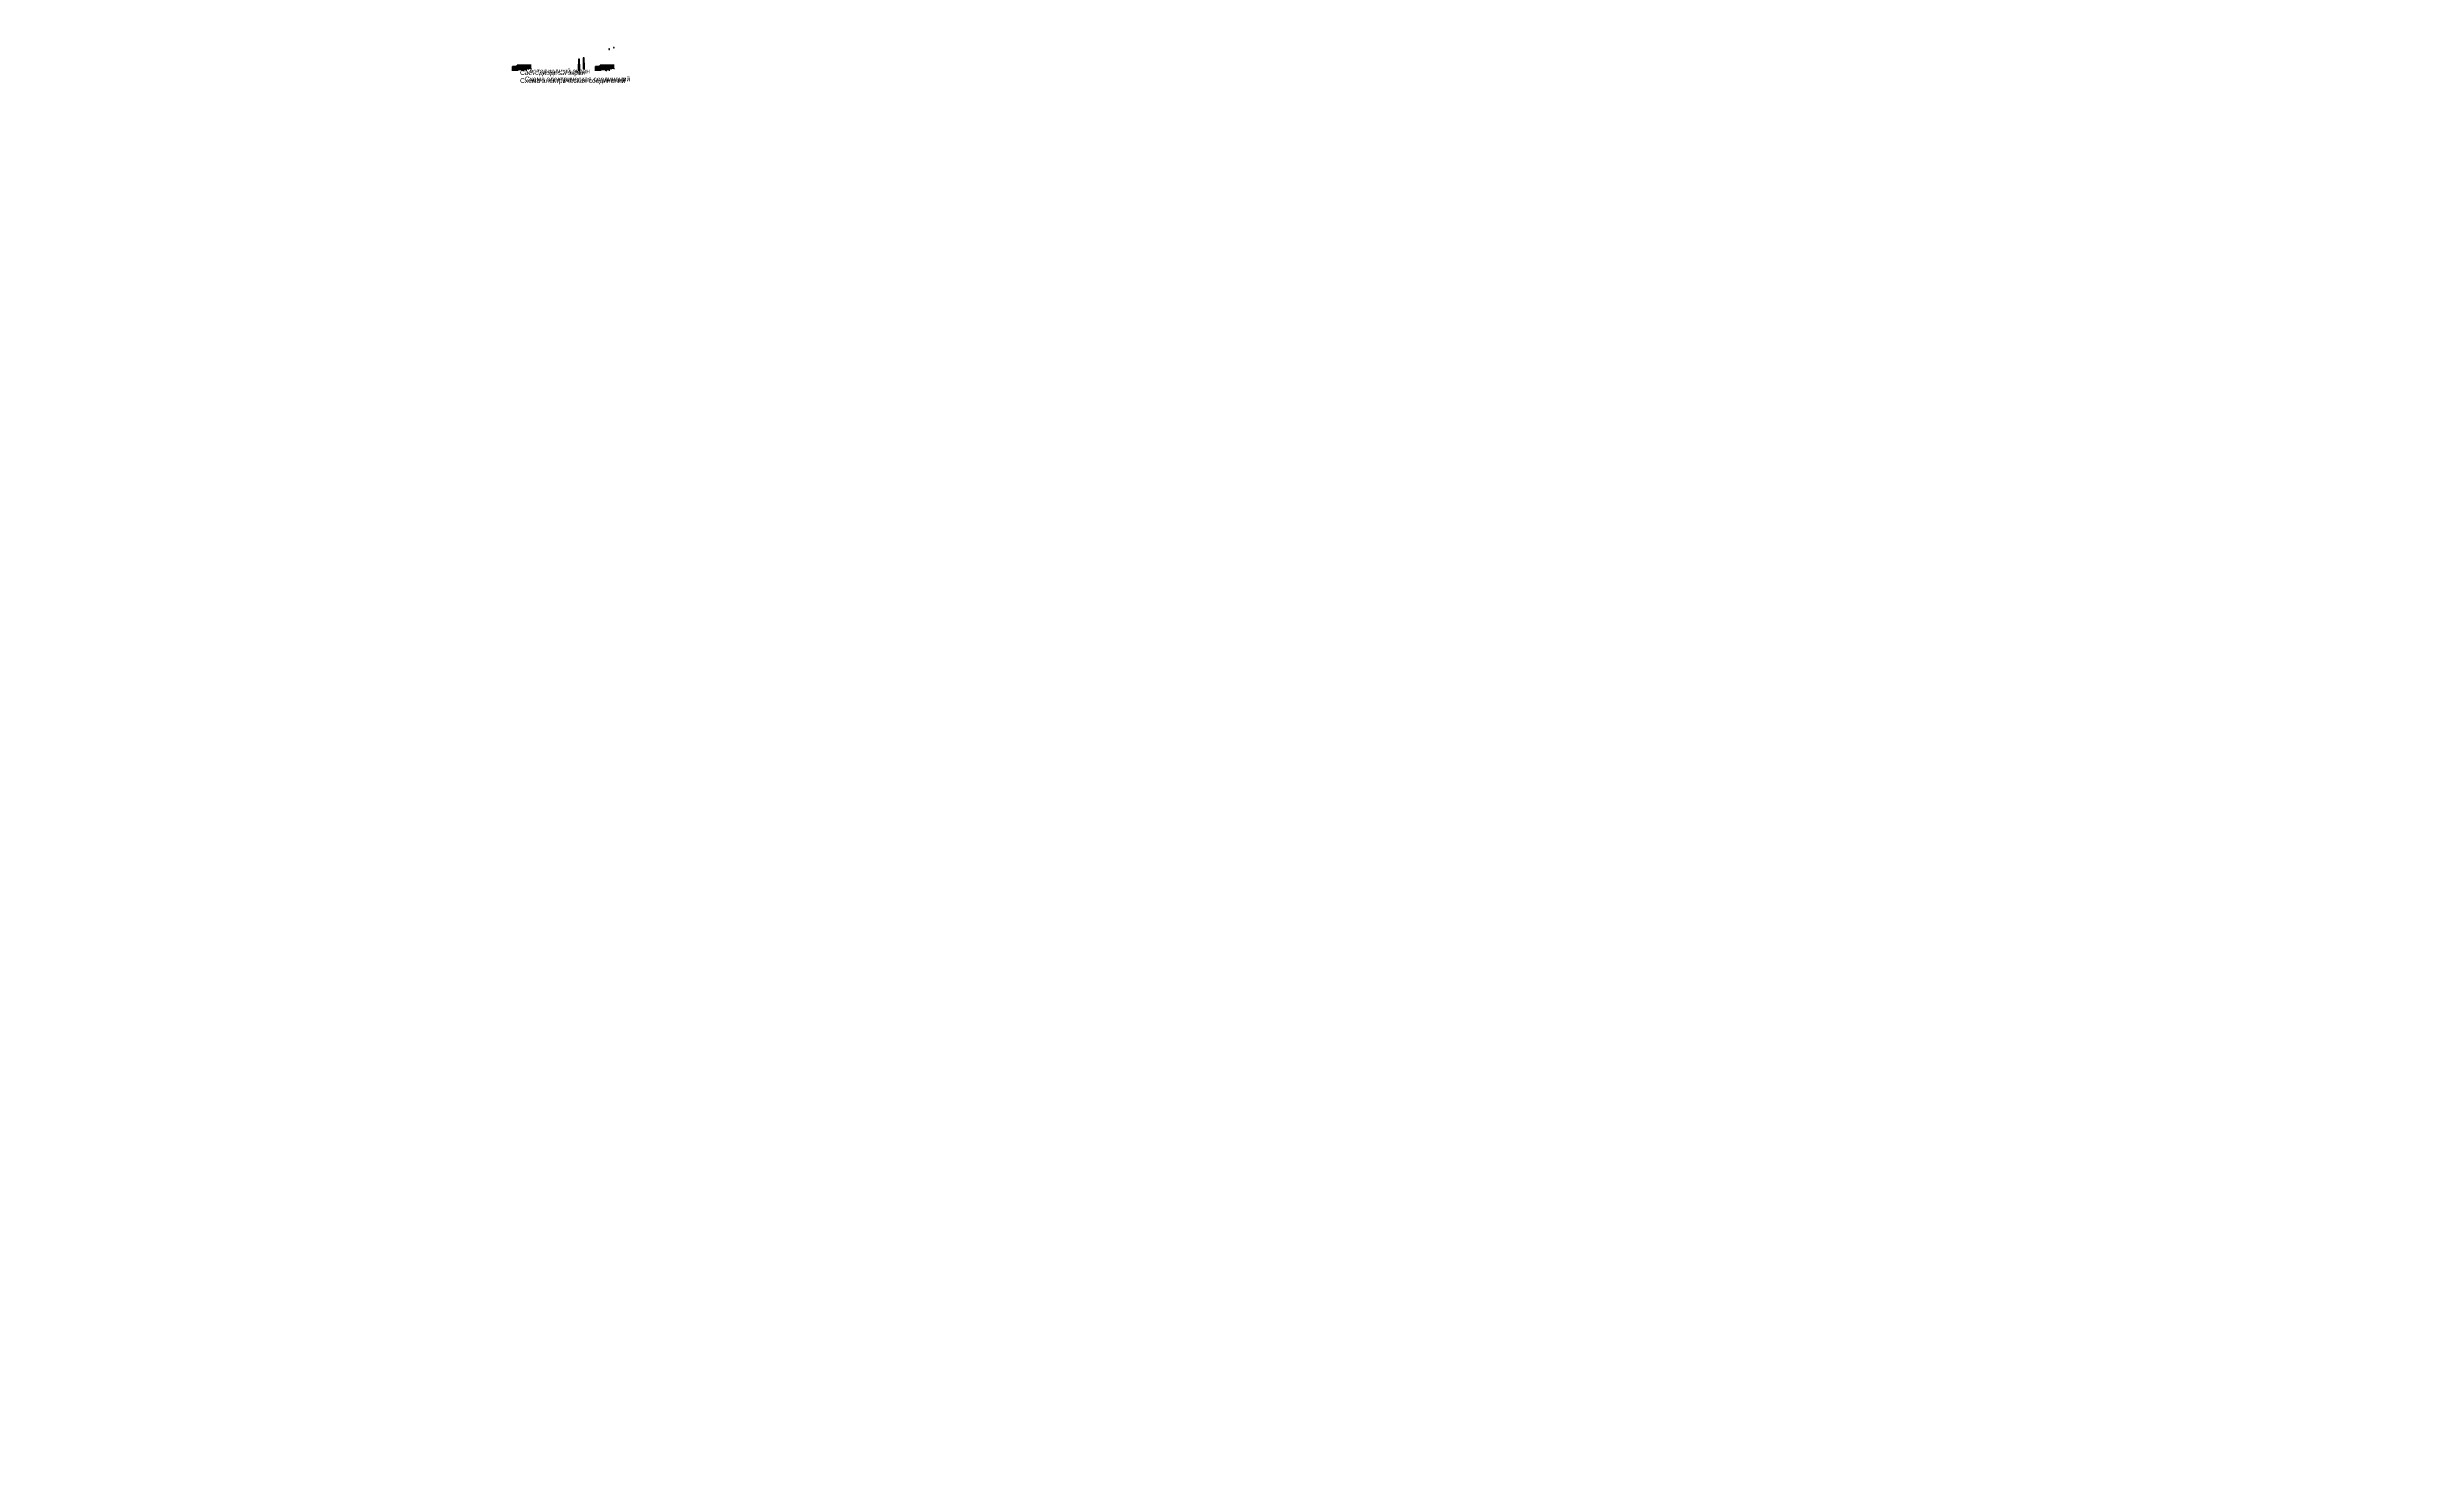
# Model space of a CAD drawing. Header units: millimetres. Extents: x -610846 to 2504857, y -1998781 to 285903.
# Drawn here: x -610846 to 2504857, y -1998781 to -152854 of the extents above; entities that cross this region are included whole.
import ezdxf
from ezdxf.enums import TextEntityAlignment as Align

# ---------------------------------------------------------------- set-up
doc = ezdxf.new("R2018")
doc.units = ezdxf.units.MM
doc.linetypes.add('CONTI', pattern=[0])
doc.layers.get('0').update_dxf_attribs({"lineweight": 25})
for name, color, linetype, lineweight in [('01 Рама листа', 7, 'Continuous', 40), ('01 Штамп листа', 7, 'Continuous', 30), ('A-FLOR-LEVL', 7, 'Continuous', 13), ('Рамка', 7, 'Continuous', 40)]:
    doc.layers.add(name, color=color, linetype=linetype, lineweight=lineweight)
doc.layers.add('RAMKA', color=7, linetype='CONTI')
doc.styles.add('GOST 2.304', font='GOST.TTF')
doc.styles.add('GOST 2.304 type A_1', font='GOST.TTF', dxfattribs={"height": 375})
doc.styles.get("Standard").update_dxf_attribs({"font": 'GOST.TTF'})

# ---------------------------------------------------------------- blocks, each defined once
blk = doc.blocks.new('A$C491C5DBD')
at = {"ltscale": 200}
h = blk.add_hatch(color=250, dxfattribs=at)
h.dxf.hatch_style = 1
edge = h.paths.add_edge_path()
edge.add_spline(control_points=[(-740, 448), (-847, 559), (-923, 732), (-748, 732), (-748, 732)], knot_values=[0.78571429, 0.78571429, 0.78571429, 0.78571429, 0.80357143, 0.82142857, 0.82142857, 0.82142857, 0.82142857], degree=3, periodic=0)
edge.add_spline(control_points=[(-748, 732), (-748, 732), (-570, 732), (-570, 732), (-570, 732)], knot_values=[0.75, 0.75, 0.75, 0.75, 0.76785714, 0.78571429, 0.78571429, 0.78571429, 0.78571429], degree=3, periodic=0)
edge.add_spline(control_points=[(-570, 732), (-570, 732), (-574, 216), (-574, 216), (-574, 216)], knot_values=[0.71428571, 0.71428571, 0.71428571, 0.71428571, 0.73214286, 0.75, 0.75, 0.75, 0.75], degree=3, periodic=0)
edge.add_spline(control_points=[(-574, 216), (-575, 106), (-514, 0), (-379, 0), (-379, 0), (-379, 0), (0, 0), (0, 0), (0, 0)], knot_values=[0.64285714, 0.64285714, 0.64285714, 0.64285714, 0.67857142, 0.67857143, 0.67857143, 0.67867168, 0.69642857, 0.71428571, 0.71428571, 0.71428571, 0.71428571], degree=3, periodic=0)
edge.add_spline(control_points=[(0, 0), (0, 0), (2, 98), (2, 98), (2, 98)], knot_values=[0.60714286, 0.60714286, 0.60714286, 0.60714286, 0.625, 0.64285714, 0.64285714, 0.64285714, 0.64285714], degree=3, periodic=0)
edge.add_spline(control_points=[(2, 98), (2, 98), (-95, 98), (-95, 98), (-95, 98)], knot_values=[0.57142857, 0.57142857, 0.57142857, 0.57142857, 0.58928571, 0.60714286, 0.60714286, 0.60714286, 0.60714286], degree=3, periodic=0)
edge.add_spline(control_points=[(-95, 98), (-143, 98), (-164, 132), (-164, 179), (-164, 179), (-164, 179), (-164, 732), (-164, 732), (-164, 732)], knot_values=[0.5, 0.5, 0.5, 0.5, 0.53571428, 0.53571429, 0.53571429, 0.53581454, 0.55357143, 0.57142857, 0.57142857, 0.57142857, 0.57142857], degree=3, periodic=0)
edge.add_spline(control_points=[(-164, 732), (-164, 732), (6, 732), (6, 732), (6, 732)], knot_values=[0.46428571, 0.46428571, 0.46428571, 0.46428571, 0.48214286, 0.5, 0.5, 0.5, 0.5], degree=3, periodic=0)
edge.add_spline(control_points=[(6, 732), (6, 732), (6, 819), (6, 819), (6, 819)], knot_values=[0.42857143, 0.42857143, 0.42857143, 0.42857143, 0.44642857, 0.46428571, 0.46428571, 0.46428571, 0.46428571], degree=3, periodic=0)
edge.add_spline(control_points=[(6, 819), (6, 819), (-164, 819), (-164, 819), (-164, 819)], knot_values=[0.39285714, 0.39285714, 0.39285714, 0.39285714, 0.41071429, 0.42857143, 0.42857143, 0.42857143, 0.42857143], degree=3, periodic=0)
edge.add_spline(control_points=[(-164, 819), (-164, 819), (-164, 1167), (-164, 1167), (-164, 1167)], knot_values=[0.35714286, 0.35714286, 0.35714286, 0.35714286, 0.375, 0.39285714, 0.39285714, 0.39285714, 0.39285714], degree=3, periodic=0)
edge.add_spline(control_points=[(-164, 1167), (-164, 1167), (-572, 929), (-572, 929), (-572, 929)], knot_values=[0.32142857, 0.32142857, 0.32142857, 0.32142857, 0.33928571, 0.35714286, 0.35714286, 0.35714286, 0.35714286], degree=3, periodic=0)
edge.add_spline(control_points=[(-572, 929), (-572, 929), (-574, 819), (-574, 819), (-574, 819)], knot_values=[0.28571429, 0.28571429, 0.28571429, 0.28571429, 0.30357143, 0.32142857, 0.32142857, 0.32142857, 0.32142857], degree=3, periodic=0)
edge.add_spline(control_points=[(-574, 819), (-574, 819), (-1006, 819), (-1006, 819), (-1006, 819)], knot_values=[0.25, 0.25, 0.25, 0.25, 0.26785714, 0.28571429, 0.28571429, 0.28571429, 0.28571429], degree=3, periodic=0)
edge.add_spline(control_points=[(-1006, 819), (-1211, 819), (-1326, 668), (-1196, 446), (-1196, 446)], knot_values=[0.21428571, 0.21428571, 0.21428571, 0.21428571, 0.23214286, 0.25, 0.25, 0.25, 0.25], degree=3, periodic=0)
edge.add_spline(control_points=[(-1196, 446), (-1143, 355), (-1019, 283), (-1109, 141), (-1109, 141)], knot_values=[0.17857143, 0.17857143, 0.17857143, 0.17857143, 0.19642857, 0.21428571, 0.21428571, 0.21428571, 0.21428571], degree=3, periodic=0)
edge.add_spline(control_points=[(-1109, 141), (-1153, 72), (-1286, 71), (-1418, 98), (-1418, 98)], knot_values=[0.14285714, 0.14285714, 0.14285714, 0.14285714, 0.16071429, 0.17857143, 0.17857143, 0.17857143, 0.17857143], degree=3, periodic=0)
edge.add_spline(control_points=[(-1418, 98), (-1599, 134), (-1703, 352), (-1660, 523), (-1660, 523)], knot_values=[0.10714286, 0.10714286, 0.10714286, 0.10714286, 0.125, 0.14285714, 0.14285714, 0.14285714, 0.14285714], degree=3, periodic=0)
edge.add_spline(control_points=[(-1660, 523), (-1630, 638), (-1558, 732), (-1451, 732), (-1451, 732)], knot_values=[0.07142857, 0.07142857, 0.07142857, 0.07142857, 0.08928571, 0.10714286, 0.10714286, 0.10714286, 0.10714286], degree=3, periodic=0)
edge.add_spline(control_points=[(-1451, 732), (-1451, 732), (-1312, 732), (-1312, 732), (-1312, 732)], knot_values=[0.03571429, 0.03571429, 0.03571429, 0.03571429, 0.05357143, 0.07142857, 0.07142857, 0.07142857, 0.07142857], degree=3, periodic=0)
edge.add_spline(control_points=[(-1312, 732), (-1312, 732), (-1312, 819), (-1312, 819)], knot_values=[0, 0, 0, 0, 0.03571429, 0.03571429, 0.03571429, 0.03571429], degree=3, periodic=0)
edge.add_spline(control_points=[(-1312, 819), (-1312, 819), (-1656, 819), (-1656, 819), (-1656, 819)], knot_values=[0.96428571, 0.96428571, 0.96428571, 0.96428571, 0.98214286, 1, 1, 1, 1], degree=3, periodic=0)
edge.add_spline(control_points=[(-1656, 819), (-1817, 819), (-2018, 664), (-2038, 477), (-2038, 477)], knot_values=[0.92857143, 0.92857143, 0.92857143, 0.92857143, 0.94642857, 0.96428571, 0.96428571, 0.96428571, 0.96428571], degree=3, periodic=0)
edge.add_spline(control_points=[(-2038, 477), (-2073, 146), (-1843, 0), (-1565, 0), (-1565, 0), (-1565, 0), (-836, 0), (-836, 0), (-836, 0)], knot_values=[0.85714286, 0.85714286, 0.85714286, 0.85714286, 0.89285713, 0.89285714, 0.89285714, 0.8929574, 0.91071429, 0.92857143, 0.92857143, 0.92857143, 0.92857143], degree=3, periodic=0)
edge.add_spline(control_points=[(-836, 0), (-639, 0), (-585, 288), (-740, 448), (-740, 448)], knot_values=[0.82142857, 0.82142857, 0.82142857, 0.82142857, 0.83928571, 0.85714286, 0.85714286, 0.85714286, 0.85714286], degree=3, periodic=0)
at = {"color": 250}
for points, knots in [([(-836, 0), (-836, 0), (-836, 0), (-1565, 0), (-1565, 0), (-1565, 0), (-1843, 0), (-2073, 146), (-2038, 477)], [0.8571428571, 0.8571428571, 0.8571428571, 0.8571428571, 0.8571428671, 0.8928571429, 0.8928571429, 0.8928571429, 0.8928571529, 0.9285714286, 0.9285714286, 0.9285714286, 0.9285714286]), ([(-2038, 477), (-2038, 477), (-2018, 664), (-1817, 819), (-1656, 819)], [0.9285714286, 0.9285714286, 0.9285714286, 0.9285714286, 0.9285714386, 0.9642857143, 0.9642857143, 0.9642857143, 0.9642857143]), ([(-1660, 523), (-1660, 523), (-1703, 352), (-1599, 134), (-1418, 98)], [0.1071428571, 0.1071428571, 0.1071428571, 0.1071428571, 0.1071428671, 0.1428571429, 0.1428571429, 0.1428571429, 0.1428571429]), ([(-1451, 732), (-1451, 732), (-1558, 732), (-1630, 638), (-1660, 523)], [0.0714285714, 0.0714285714, 0.0714285714, 0.0714285714, 0.0714285814, 0.1071428571, 0.1071428571, 0.1071428571, 0.1071428571]), ([(-1656, 819), (-1656, 819), (-1656, 819), (-1312, 819), (-1312, 819)], [0.9642857143, 0.9642857143, 0.9642857143, 0.9642857143, 0.9642857243, 1, 1, 1, 1]), ([(-1312, 732), (-1312, 732), (-1312, 732), (-1451, 732), (-1451, 732)], [0.0357142857, 0.0357142857, 0.0357142857, 0.0357142857, 0.0357142957, 0.0714285714, 0.0714285714, 0.0714285714, 0.0714285714]), ([(-1418, 98), (-1418, 98), (-1286, 71), (-1153, 72), (-1109, 141)], [0.1428571429, 0.1428571429, 0.1428571429, 0.1428571429, 0.1428571529, 0.1785714286, 0.1785714286, 0.1785714286, 0.1785714286]), ([(-1196, 446), (-1196, 446), (-1326, 668), (-1211, 819), (-1006, 819)], [0.2142857143, 0.2142857143, 0.2142857143, 0.2142857143, 0.2142857243, 0.25, 0.25, 0.25, 0.25]), ([(-1109, 141), (-1109, 141), (-1019, 283), (-1143, 355), (-1196, 446)], [0.1785714286, 0.1785714286, 0.1785714286, 0.1785714286, 0.1785714386, 0.2142857143, 0.2142857143, 0.2142857143, 0.2142857143]), ([(-1006, 819), (-1006, 819), (-1006, 819), (-574, 819), (-574, 819)], [0.25, 0.25, 0.25, 0.25, 0.25000001, 0.2857142857, 0.2857142857, 0.2857142857, 0.2857142857]), ([(-748, 732), (-748, 732), (-923, 732), (-847, 559), (-740, 448)], [0.7857142857, 0.7857142857, 0.7857142857, 0.7857142857, 0.7857142957, 0.8214285714, 0.8214285714, 0.8214285714, 0.8214285714]), ([(-740, 448), (-740, 448), (-585, 288), (-639, 0), (-836, 0)], [0.8214285714, 0.8214285714, 0.8214285714, 0.8214285714, 0.8214285814, 0.8571428571, 0.8571428571, 0.8571428571, 0.8571428571]), ([(-570, 732), (-570, 732), (-570, 732), (-748, 732), (-748, 732)], [0.75, 0.75, 0.75, 0.75, 0.75000001, 0.7857142857, 0.7857142857, 0.7857142857, 0.7857142857]), ([(0, 0), (0, 0), (0, 0), (-379, 0), (-379, 0), (-379, 0), (-514, 0), (-575, 106), (-574, 216)], [0.6428571429, 0.6428571429, 0.6428571429, 0.6428571429, 0.6428571529, 0.6785714286, 0.6785714286, 0.6785714286, 0.6785714386, 0.7142857143, 0.7142857143, 0.7142857143, 0.7142857143]), ([(-574, 819), (-574, 819), (-574, 819), (-572, 929), (-572, 929)], [0.2857142857, 0.2857142857, 0.2857142857, 0.2857142857, 0.2857142957, 0.3214285714, 0.3214285714, 0.3214285714, 0.3214285714]), ([(-574, 216), (-574, 216), (-574, 216), (-570, 732), (-570, 732)], [0.7142857143, 0.7142857143, 0.7142857143, 0.7142857143, 0.7142857243, 0.75, 0.75, 0.75, 0.75]), ([(-572, 929), (-572, 929), (-572, 929), (-164, 1167), (-164, 1167)], [0.3214285714, 0.3214285714, 0.3214285714, 0.3214285714, 0.3214285814, 0.3571428571, 0.3571428571, 0.3571428571, 0.3571428571]), ([(-164, 1167), (-164, 1167), (-164, 1167), (-164, 819), (-164, 819)], [0.3571428571, 0.3571428571, 0.3571428571, 0.3571428571, 0.3571428671, 0.3928571429, 0.3928571429, 0.3928571429, 0.3928571429]), ([(-164, 819), (-164, 819), (-164, 819), (6, 819), (6, 819)], [0.3928571429, 0.3928571429, 0.3928571429, 0.3928571429, 0.3928571529, 0.4285714286, 0.4285714286, 0.4285714286, 0.4285714286]), ([(6, 732), (6, 732), (6, 732), (-164, 732), (-164, 732)], [0.4642857143, 0.4642857143, 0.4642857143, 0.4642857143, 0.4642857243, 0.5, 0.5, 0.5, 0.5]), ([(-164, 732), (-164, 732), (-164, 732), (-164, 179), (-164, 179), (-164, 179), (-164, 132), (-143, 98), (-95, 98)], [0.5, 0.5, 0.5, 0.5, 0.50000001, 0.5357142857, 0.5357142857, 0.5357142857, 0.5357142957, 0.5714285714, 0.5714285714, 0.5714285714, 0.5714285714]), ([(-95, 98), (-95, 98), (-95, 98), (2, 98), (2, 98)], [0.5714285714, 0.5714285714, 0.5714285714, 0.5714285714, 0.5714285814, 0.6071428571, 0.6071428571, 0.6071428571, 0.6071428571]), ([(2, 98), (2, 98), (2, 98), (0, 0), (0, 0)], [0.6071428571, 0.6071428571, 0.6071428571, 0.6071428571, 0.6071428671, 0.6428571429, 0.6428571429, 0.6428571429, 0.6428571429]), ([(6, 819), (6, 819), (6, 819), (6, 732), (6, 732)], [0.4285714286, 0.4285714286, 0.4285714286, 0.4285714286, 0.4285714386, 0.4642857143, 0.4642857143, 0.4642857143, 0.4642857143])]:
    blk.add_open_spline(points, degree=3, knots=knots, dxfattribs=at)
blk.add_open_spline([(-1312, 819), (-1312, 819), (-1312, 732), (-1312, 732)], degree=3, dxfattribs=at)
blk = doc.blocks.new('Штамп основной')
at = {"lineweight": 13, "ltscale": 150}
for p, q in [((-1850, 500), (-1200, 500)), ((-1850, 450), (-1200, 450)), ((-1850, 400), (-1200, 400)), ((-1850, 250), (-1200, 250)), ((-1850, 200), (-1200, 200)), ((-1850, 150), (-1200, 150)), ((-1850, 100), (-1200, 100)), ((-1850, 50), (-1200, 50))]:
    blk.add_line(p, q, dxfattribs=at)
at = {"layer": '01 Рама листа', "ltscale": 150}
for p, q in [((0, 550), (-1850, 550)), ((-1850, 550), (-1850, 0)), ((-1850, 350), (-1200, 350)), ((-1850, 300), (-1200, 300)), ((-1750, 550), (-1750, 300)), ((-1650, 550), (-1650, 0)), ((-1550, 550), (-1550, 300)), ((-1450, 550), (-1450, 0)), ((-1300, 550), (-1300, 0)), ((-1200, 0), (-1200, 550)), ((-1200, 450), (0, 450)), ((-1200, 300), (0, 300)), ((-1200, 150), (0, 150)), ((-500, 0), (-500, 300)), ((-500, 250), (0, 250))]:
    blk.add_line(p, q, dxfattribs=at)
at = {"layer": 'Defpoints', "color": 250, "linetype": 'Continuous', "lineweight": 0, "ltscale": 50}
for p, q in [((-500, 150), (0, 150)), ((-500, 0), (-500, 150)), ((0, 150), (0, 0))]:
    blk.add_line(p, q, dxfattribs=at)
at = {"layer": 'RAMKA', "lineweight": 13, "ltscale": 150}
for p, q in [((-350, 300), (-350, 150)), ((-200, 300), (-200, 150))]:
    blk.add_line(p, q, dxfattribs=at)
at = {"layer": 'Рамка', "ltscale": 200, "xscale": 0.05, "yscale": 0.05, "zscale": 0.05}
blk.add_blockref('A$C491C5DBD', (-374, 45), dxfattribs=at)
at = {"style": 'GOST 2.304'}
for s, width, heights, insert, char_height, attachment_point in [('Разработал', 20, [5], (-1840, 275), 25, 4), ('Проверил', 20, [5], (-1840, 225), 25, 4), ('Н.контр.', 20, [5], (-1840, 75), 25, 4), ('ГИП', 20, [5], (-1840, 25), 25, 4), ('Изм.', 9.97, [5], (-1800, 325), 25, 5), ('Кол.уч', 10.31, [5], (-1700, 325), 25, 5), ('Лист', 9.97, [5], (-1600, 325), 25, 5), ('№док', 9.97, [5], (-1500, 325), 25, 5), ('Подп.', 15, [5], (-1375, 325), 25, 5), ('Дата', 9.97, [5], (-1250, 325), 25, 5), ('Аудио-визуальные технологии', 674.52, [161], (-839, 223), 30, 5), ('Капитальный ремонт большого зала \\PДворца культуры «Кристалл» г.Сухой Лог', 1175.99, [375], (-600, 375), 25, 5), ('Стадия', 15, [5], (-425, 275), 25, 5), ('Р', 15, [10], (-425, 200), 30, 5), ('Лист', 15, [5], (-275, 275), 25, 5), ('1', 15, [10], (-275, 200), 30, 5), ('Листов', 20.01, [5], (-100, 275), 25, 5)]:
    blk.add_mtext_dynamic_manual_height_columns(s, width=width, gutter_width=25, heights=heights, dxfattribs=dict(at, insert=insert, char_height=char_height, attachment_point=attachment_point))
at = {"color": 250, "ltscale": 200, "char_height": 25, "attachment_point": 4, "style": 'GOST 2.304'}
for insert in [(-1288, 273), (-1288, 223), (-1288, 73), (-1288, 23)]:
    blk.add_mtext_dynamic_manual_height_columns('12.19', width=93.63, gutter_width=125000, heights=[0], dxfattribs=dict(at, insert=insert))
at = {"lineweight": 30, "flags": 104}
blk.add_attdef('НАИМЕНОВАНИЕ', text='', height=30, dxfattribs=at).set_placement((-850, 75), align=Align.MIDDLE_CENTER)
at = {"style": 'GOST 2.304'}
for tag, p in [('ШИФР', (-600, 500)), ('ЛИСТОВ', (-100, 200))]:
    blk.add_attdef(tag, text='', height=30, dxfattribs=at).set_placement(p, align=Align.MIDDLE_CENTER)
at = {"layer": 'Рамка', "ltscale": 200, "insert": (-367, 121), "char_height": 25, "attachment_point": 1, "style": 'GOST 2.304'}
blk.add_mtext_dynamic_manual_height_columns('\\pxqc;ООО\\P"Синсаунд-Технолоджи"\\Pг.Заречный', width=365.16, gutter_width=1250, heights=[0], dxfattribs=at)
blk = doc.blocks.new('Номер страницы')
blk.add_lwpolyline([(-100, -70), (0, -70), (0, 0), (-100, 0)], close=True)
at = {"style": 'GOST 2.304'}
blk.add_attdef('НОМЕР', text='', height=25, dxfattribs=at).set_placement((-50, -34), align=Align.MIDDLE_CENTER)
blk = doc.blocks.new('Штамп боковой')
at = {"lineweight": 30, "ltscale": 150}
for p, q in [((0, 1500), (-150, 1500)), ((-150, 1500), (-150, 850)), ((-150, 850), (0, 850)), ((-120, 0), (-120, 850)), ((-120, 850), (0, 850)), ((-120, 600), (0, 600)), ((-120, 250), (0, 250)), ((0, 0), (-120, 0)), ((-100, 1500), (-100, 850)), ((-100, 1400), (0, 1400)), ((-100, 1250), (0, 1250)), ((-100, 1050), (0, 1050)), ((-70, 0), (-70, 850)), ((0, 850), (0, 1500)), ((0, 850), (0, 0))]:
    blk.add_line(p, q, dxfattribs=at)
at = {"lineweight": 20, "ltscale": 150}
blk.add_line((-50, 1500), (-50, 850), dxfattribs=at)

msp = doc.modelspace()

# ---------------------------------------------------------------- block references
ref = msp.add_blockref('Штамп основной', (128467.1, -183574.8), dxfattribs=dict(xscale=10, yscale=10, zscale=10))
ref.add_attrib('ACD_AUDIT_MISSING_TAG', 'Объект культурного наследия регионального значения «Дворец пионеров», расположенный по адресу г. Каменск-Уральский, ул. Каменская, д. 33, входящий в состав объекта культурного наследия регионального значения ансамбля «Спортивный комплекс «Салют» и Дворец ', (2494377.8, -1998773.2), dxfattribs={"height": 30, "style": 'GOST 2.304'})
ref.add_attrib('ШИФР', '31908221885-27092019-БЗ-ТХ-АВТ 09.Э4', dxfattribs={"height": 300, "style": 'GOST 2.304'}).set_placement((122467.1, -178574.8), align=Align.MIDDLE_CENTER)
ref.add_attrib('ЛИСТОВ', '1', dxfattribs={"height": 300, "style": 'GOST 2.304'}).set_placement((127467.1, -181574.8), align=Align.MIDDLE_CENTER)
ref = msp.add_blockref('Штамп основной', (134695.5, -181553.5), dxfattribs=dict(xscale=10, yscale=10, zscale=10))
ref.add_attrib('ACD_AUDIT_MISSING_TAG', 'Объект культурного наследия регионального значения «Дворец пионеров», расположенный по адресу г. Каменск-Уральский, ул. Каменская, д. 33, входящий в состав объекта культурного наследия регионального значения ансамбля «Спортивный комплекс «Салют» и Дворец ', (2500606.3, -1996752), dxfattribs={"height": 30, "style": 'GOST 2.304'})
ref.add_attrib('ШИФР', '31908221885-27092019-БЗ-ТХ-АВТ 09.Э4', dxfattribs={"height": 300, "style": 'GOST 2.304'}).set_placement((128695.5, -176553.5), align=Align.MIDDLE_CENTER)
ref.add_attrib('ЛИСТОВ', '1', dxfattribs={"height": 300, "style": 'GOST 2.304'}).set_placement((133695.5, -179553.5), align=Align.MIDDLE_CENTER)
at = {"layer": '01 Штамп листа', "xscale": 10, "yscale": 10, "zscale": 10}
for p in [(128467.1, -154874.8), (134695.5, -152853.5)]:
    msp.add_blockref('Номер страницы', p, dxfattribs=at).add_auto_attribs({'НОМЕР': '28'})
at = {"layer": '01 Штамп листа', "color": 7}
ref = msp.add_blockref('Штамп основной', (19303.3, -183574.8), dxfattribs=dict(at, xscale=10, yscale=10, zscale=10))
ref.add_attrib('ШИФР', '31908221885-27092019-БЗ-ТХ-АВТ 08.Э4', dxfattribs={"layer": '0', "height": 300, "style": 'GOST 2.304'}).set_placement((13303.3, -178574.8), align=Align.MIDDLE_CENTER)
lines = msp.add_mtext('Светодиодный экран\\PСхема электрическая соединений', dxfattribs={"layer": '0', "insert": (10803.3, -182824.8), "char_height": 6312.261, "attachment_point": 1})
ref.add_attrib('НАИМЕНОВАНИЕ', '', (10803.3, -182824.8)).embed_mtext(lines)
ref.add_attrib('ЛИСТОВ', '2', dxfattribs={"layer": '0', "height": 300, "style": 'GOST 2.304'}).set_placement((18303.3, -181574.8), align=Align.MIDDLE_CENTER)
ref = msp.add_blockref('Штамп основной', (25531.8, -181553.5), dxfattribs=dict(at, xscale=10, yscale=10, zscale=10))
ref.add_attrib('ШИФР', '31908221885-27092019-БЗ-ТХ-АВТ 08.Э4', dxfattribs={"layer": '0', "height": 300, "style": 'GOST 2.304'}).set_placement((19531.8, -176553.5), align=Align.MIDDLE_CENTER)
lines = msp.add_mtext('Светодиодный экран\\PСхема электрическая соединений', dxfattribs={"layer": '0', "insert": (17031.8, -180803.5), "char_height": 6312.261, "attachment_point": 1})
ref.add_attrib('НАИМЕНОВАНИЕ', '', (17031.8, -180803.5)).embed_mtext(lines)
ref.add_attrib('ЛИСТОВ', '2', dxfattribs={"layer": '0', "height": 300, "style": 'GOST 2.304'}).set_placement((24531.8, -179553.5), align=Align.MIDDLE_CENTER)
at = {"layer": '01 Штамп листа', "color": 7, "xscale": 10, "yscale": 10, "zscale": 10}
for p in [(88967.1, -183574.8), (95195.5, -181553.5)]:
    msp.add_blockref('Штамп боковой', p, dxfattribs=at)

# ---------------------------------------------------------------- texts
at = {"layer": 'A-FLOR-LEVL', "char_height": 250, "width": 128.27, "attachment_point": 1, "style": 'GOST 2.304 type A_1'}
for insert in [(-610846.3, -237800.5), (-609523.4, -237800.5)]:
    msp.add_mtext('\\fGOST 2.304 type A|b0|i0|c204|p34|; ', dxfattribs=dict(at, insert=insert))

doc.saveas('drawing.dxf')
